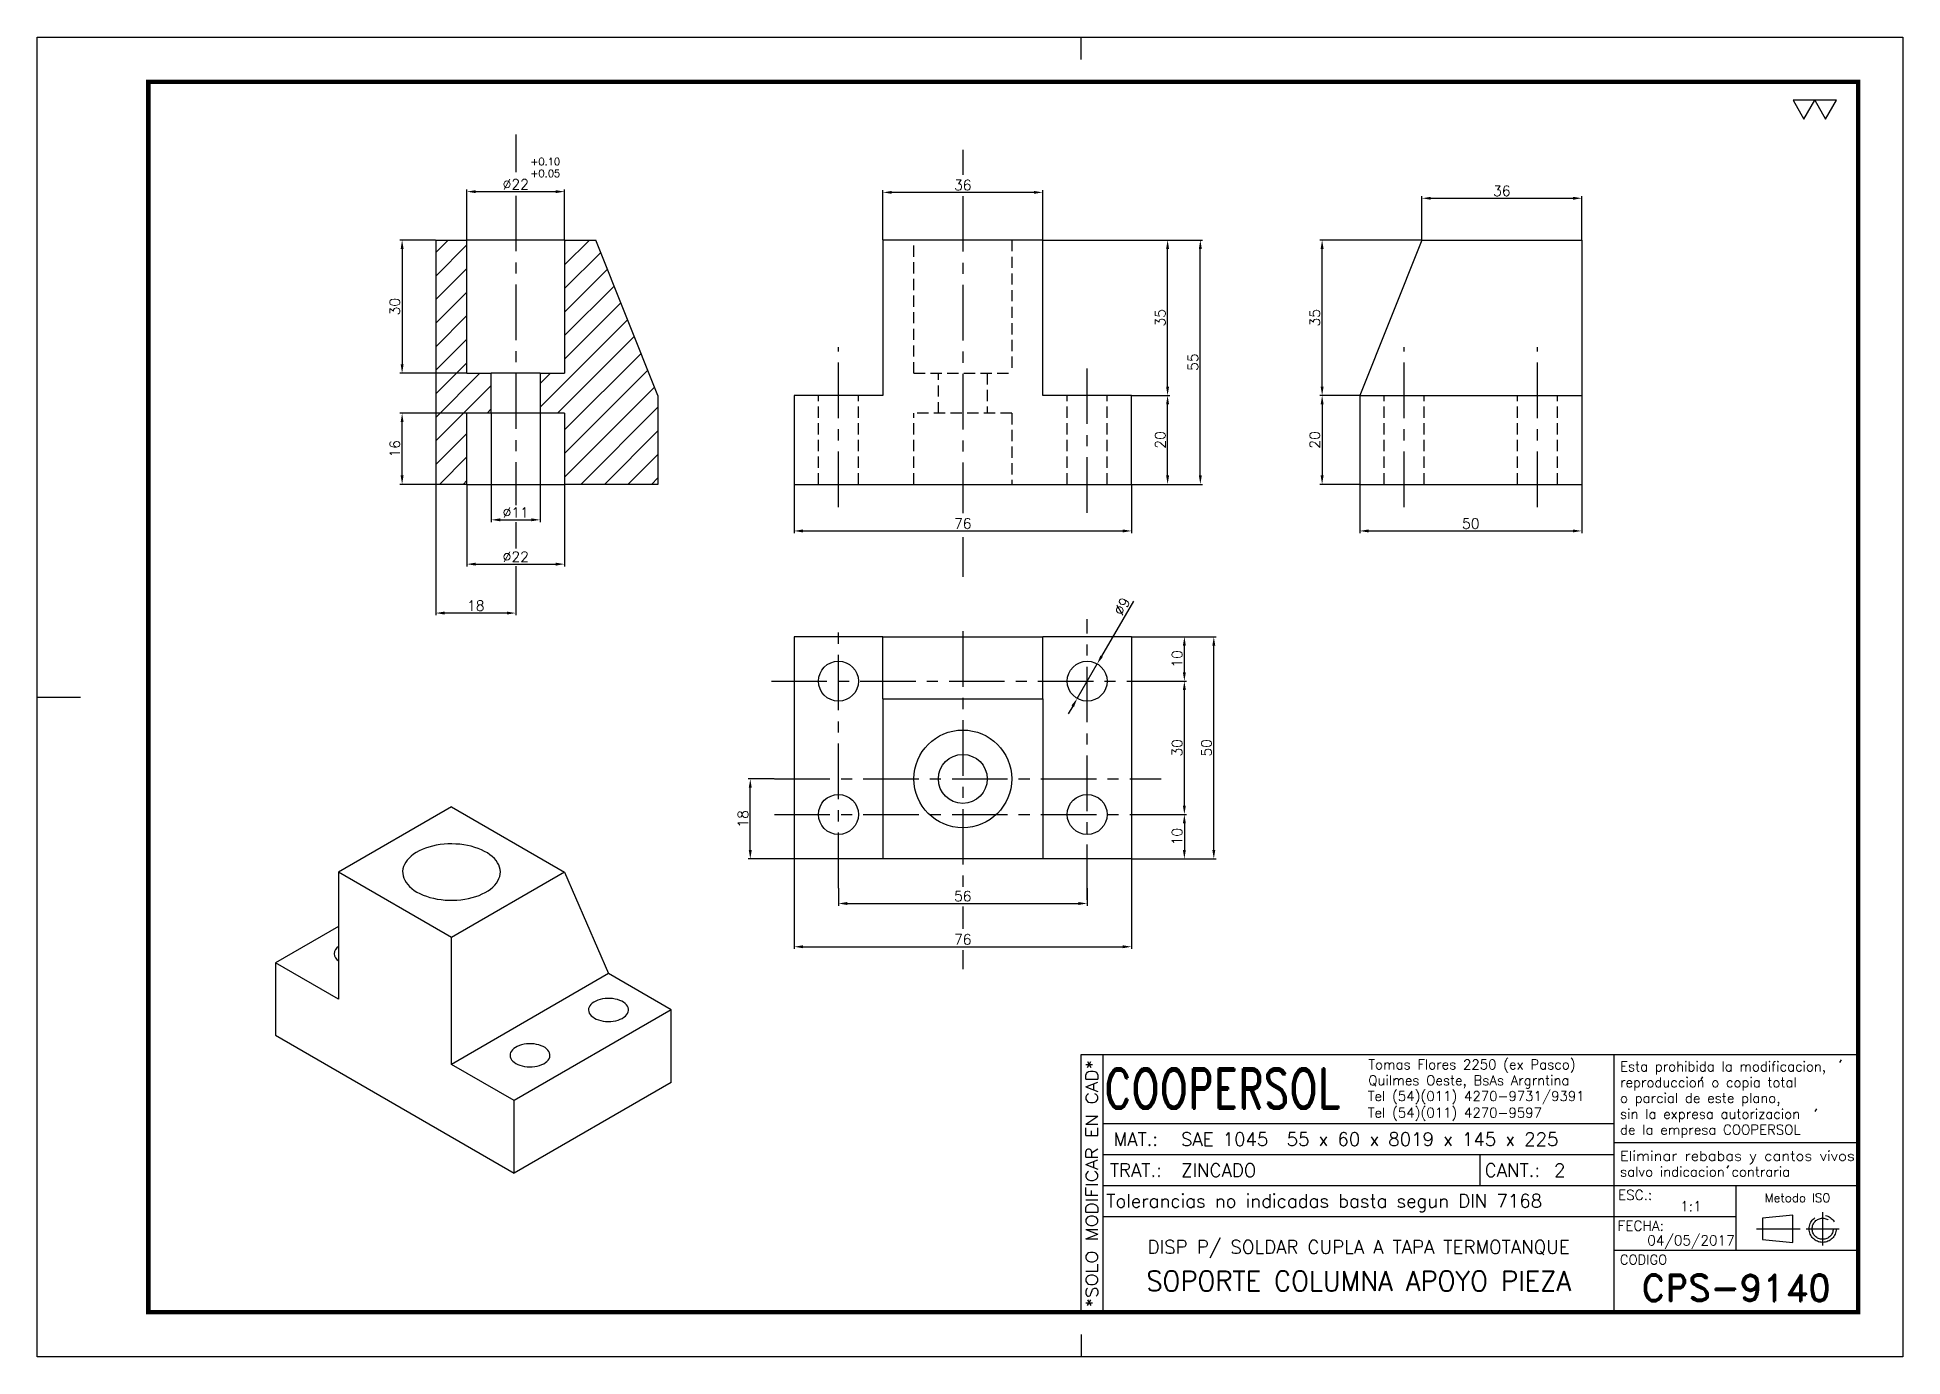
# Model space of a CAD drawing. Extents: x 0 to 3990, y 0 to 1744.
# Drawn here: x 0 to 420, y 297 to 594 of the extents above; entities that cross this region are included whole.
import ezdxf
from ezdxf.enums import TextEntityAlignment as Align

# ---------------------------------------------------------------- set-up
doc = ezdxf.new("R2010")
doc.units = 0
doc.header["$LTSCALE"] = 10
doc.header["$MEASUREMENT"] = 0
doc.linetypes.add('CENTER', pattern=[2, 1.25, -0.25, 0.25, -0.25])
doc.linetypes.add('HIDDEN', pattern=[0.375, 0.25, -0.125])
doc.layers.get('0').update_dxf_attribs({"linetype": 'CONTINUOUS'})
doc.layers.get('DEFPOINTS').update_dxf_attribs({"linetype": 'CONTINUOUS'})
for name, color, linetype in [('0-CO', 3, 'CONTINUOUS'), ('1', 1, 'CENTER'), ('CL', 1, 'CENTER'), ('CO', 3, 'CONTINUOUS'), ('FI', 1, 'CONTINUOUS'), ('OC', 1, 'HIDDEN'), ('RY', 5, 'CONTINUOUS')]:
    doc.layers.add(name, color=color, linetype=linetype)
doc.styles.add('ROMAND', font='ROMAND')
doc.styles.add('ROMANS', font='ROMANS.SHX')
doc.dimstyles.new('1', dxfattribs={"dimtxt": 2.3, "dimasz": 2, "dimexe": 0.5, "dimexo": 0.0625, "dimgap": 0.5, "dimtad": 1, "dimdec": 4, "dimdsep": 46, "dimtxsty": 'ROMANS', "dimcen": -2, "dimclrt": 7, "dimadec": 0, "dimazin": 0, "dimtfac": 0.869565, "dimtdec": 4, "dimtmove": 0, "dimatfit": 3, "dimfxl": 1, "dimtolj": 1, "dimarcsym": 0})
pattern_1 = [(45, (12955.6177, -12145.1434), (-2.6516504, 2.6516504), [])]

msp = doc.modelspace()

# ---------------------------------------------------------------- blocks, each defined once
blk = doc.blocks.new('A3G')
for p, q in [((235, 292), (235, 297)), ((0, 148.5), (9.75, 148.5)), ((235, 5), (235, 0))]:
    blk.add_line(p, q)
blk.add_lwpolyline([(0, 297), (420, 297), (420, 0), (0, 0)], close=True)
at = {"const_width": 1}
blk.add_lwpolyline([(25, 287), (410, 287), (410, 10), (25, 10)], close=True, dxfattribs=at)
blk = doc.blocks.new('COOPERSOLROT-02')
for p, q in [((0, 58), (175, 58)), ((0, 0), (0, 58)), ((5, 0), (5, 58)), ((120, 0), (120, 58)), ((175, 0), (175, 58)), ((5, 42.5), (120, 42.5)), ((120, 38.19), (175, 38.19)), ((5, 35.5), (120, 35.5)), ((89.89, 28.5), (89.89, 35.5)), ((5, 28.5), (175, 28.5)), ((147.5, 14), (147.5, 28.5)), ((147.5, 21.5), (5, 21.5)), ((120, 14), (175, 14)), ((0, 0), (175, 0))]:
    blk.add_line(p, q)
at = {"color": 1, "linetype": 'CENTER'}
blk.add_line((166.98, 22.51), (166.98, 15.06), dxfattribs=at)
for points in [[(152.09, 18.79), (161.93, 18.79)], [(163.26, 18.79), (170.71, 18.79)]]:
    blk.add_lwpolyline(points, dxfattribs=at)
at = {"layer": '1'}
for points in [[(170.85, 56.26), (171.21, 56.85)], [(139.66, 52.43), (140.02, 53.02)], [(165.28, 45.22), (165.64, 45.81)], [(145.46, 32.42), (145.82, 33.01)]]:
    blk.add_lwpolyline(points, dxfattribs=at)
blk.add_lwpolyline([(160.25, 18.79), (160.25, 21.83), (153.47, 21.16), (153.47, 16.41), (160.25, 15.74)], close=True, dxfattribs=at)
for radius in [3.05, 2.37]:
    blk.add_circle((166.98, 18.79), radius, dxfattribs=at)
at = {"style": 'ROMANS', "width": 0.996387}
blk.add_text('*SOLO MODIFICAR EN CAD*', height=2.7, rotation=90, dxfattribs=at).set_placement((3.77, 1.09), (3.77, 56.81), align=Align.FIT)
at = {"style": 'ROMAND', "width": 0.75}
blk.add_text('COOPERSOL', height=9, dxfattribs=at).set_placement((5.26, 45.85))
at = {"style": 'ROMANS'}
for s, p in [('MAT.:', (7.32, 37.47)), ('TRAT.:', (6.5, 30.47)), ('CANT.:', (90.89, 30.47)), ('Tolerancias no indicadas basta segun DIN 7168', (5.7, 23.56))]:
    blk.add_text(s, height=3, dxfattribs=at).set_placement(p)
for tag, height, style, p in [('CONJUNTO', 2.3, 'ROMANS', (62.5, 17.5)), ('SUBCONJUNTO', 3, 'ROMANS', (62.5, 11.5)), ('COD-PLA', 6, 'ROMAND', (147.5, 5.5)), ('DENOMINACION', 4.5, 'ROMANS', (62.5, 4.75))]:
    blk.add_attdef(tag, text='', height=height, dxfattribs=dict(style=style)).set_placement(p, align=Align.MIDDLE)
at = {"layer": '1', "style": 'ROMANS'}
for s, height, p in [('Tomas Flores 2250 (ex Pasco)', 2.2, (64.69, 54.68)), ('Esta prohibida la modificacion,', 2.2, (121.36, 54.23)), ('Quilmes Oeste, BsAs Argrntina', 2.2, (64.69, 51.12)), ('reproduccion o copia total', 2.2, (121.36, 50.67)), ('Tel (54)(011) 4270-9731/9391', 2.2, (64.55, 47.56)), ('Tel (54)(011) 4270-9597', 2.2, (64.55, 43.83)), ('o parcial de este plano,', 2.2, (121.36, 47.11)), ('sin la expresa autorizacion ', 2.2, (121.36, 43.55)), ('de la empresa COOPERSOL', 2.2, (121.36, 39.99)), ('salvo indicacion contraria', 2.2, (121.36, 30.54)), ('ESC.:', 2.25, (120.89, 25.29)), ('FECHA:', 2.25, (120.81, 18.36)), ('CODIGO', 2.16, (121.33, 10.78))]:
    blk.add_text(s, height=height, dxfattribs=at).set_placement(p)
at = {"layer": '1', "style": 'ROMANS', "width": 0.96139}
blk.add_text('Eliminar rebabas y cantos vivos', height=2.2, dxfattribs=at).set_placement((121.34, 34.1), (174.21, 34.1), align=Align.FIT)
at = {"layer": '1', "style": 'ROMANS'}
blk.add_text('Metodo ISO', height=1.948, dxfattribs=at).set_placement((161.34, 25.77), align=Align.MIDDLE)
for tag, p in [('MAT', (22.51, 37.47)), ('TRAT', (22.51, 30.47)), ('CANT', (106.49, 30.47))]:
    blk.add_attdef(tag, p, '', height=3, dxfattribs=at)
for tag, p in [('ESC', (137.33, 22.73)), ('FECHA', (137.33, 15.06))]:
    blk.add_attdef(tag, text='', height=2.25, dxfattribs=at).set_placement(p, align=Align.CENTER)
blk = doc.blocks.new('*D54')
at = {"layer": 'CO', "color": 0, "lineweight": -2}
for p, q in [((253.39, 449.06), (258.77, 449.06)), ((258.27, 421.06), (258.27, 447.06)), ((253.1, 419.06), (258.77, 419.06))]:
    blk.add_line(p, q, dxfattribs=at)
at = {"layer": 'CO', "color": 0}
for points in [[(257.93, 447.06), (258.6, 447.06), (258.27, 449.06)], [(257.93, 421.06), (258.6, 421.06), (258.27, 419.06)]]:
    blk.add_solid(points, dxfattribs=at)
at = {"layer": 'DEFPOINTS', "color": 0}
for p in [(253.33, 449.06), (258.27, 449.06), (253.04, 419.06)]:
    blk.add_point(p, dxfattribs=at)
at = {"layer": 'CO', "color": 7, "insert": (256.62, 434.06), "char_height": 2.3, "attachment_point": 5, "rotation": 90, "style": 'ROMANS'}
blk.add_mtext('\\A1;30', dxfattribs=at)
blk = doc.blocks.new('*D55')
at = {"layer": 'CO', "color": 0, "lineweight": -2}
for p, q in [((246.45, 459.06), (258.77, 459.06)), ((258.27, 451.06), (258.27, 457.06)), ((253.39, 449.06), (258.77, 449.06))]:
    blk.add_line(p, q, dxfattribs=at)
at = {"layer": 'CO', "color": 0}
for points in [[(257.93, 457.06), (258.6, 457.06), (258.27, 459.06)], [(257.93, 451.06), (258.6, 451.06), (258.27, 449.06)]]:
    blk.add_solid(points, dxfattribs=at)
at = {"layer": 'DEFPOINTS', "color": 0}
for p in [(246.38, 459.06), (258.27, 459.06), (253.33, 449.06)]:
    blk.add_point(p, dxfattribs=at)
at = {"layer": 'CO', "color": 7, "insert": (256.62, 454.06), "char_height": 2.3, "attachment_point": 5, "rotation": 90, "style": 'ROMANS'}
blk.add_mtext('\\A1;10', dxfattribs=at)
blk = doc.blocks.new('*D56')
at = {"layer": 'CO', "color": 0, "lineweight": -2}
for p, q in [((253.1, 419.06), (258.77, 419.06)), ((258.27, 417.06), (258.27, 411.06)), ((246.45, 409.06), (258.77, 409.06))]:
    blk.add_line(p, q, dxfattribs=at)
at = {"layer": 'CO', "color": 0}
for points in [[(257.93, 417.06), (258.6, 417.06), (258.27, 419.06)], [(257.93, 411.06), (258.6, 411.06), (258.27, 409.06)]]:
    blk.add_solid(points, dxfattribs=at)
at = {"layer": 'DEFPOINTS', "color": 0}
for p in [(253.04, 419.06), (246.38, 409.06), (258.27, 409.06)]:
    blk.add_point(p, dxfattribs=at)
at = {"layer": 'CO', "color": 7, "insert": (256.62, 414.06), "char_height": 2.3, "attachment_point": 5, "rotation": 90, "style": 'ROMANS'}
blk.add_mtext('\\A1;10', dxfattribs=at)
blk = doc.blocks.new('*D57')
at = {"layer": 'CO', "color": 0, "lineweight": -2}
for p, q in [((246.45, 459.06), (265.39, 459.06)), ((264.89, 411.06), (264.89, 457.06)), ((246.45, 409.06), (265.39, 409.06))]:
    blk.add_line(p, q, dxfattribs=at)
at = {"layer": 'CO', "color": 0}
for points in [[(264.56, 457.06), (265.22, 457.06), (264.89, 459.06)], [(264.56, 411.06), (265.22, 411.06), (264.89, 409.06)]]:
    blk.add_solid(points, dxfattribs=at)
at = {"layer": 'DEFPOINTS', "color": 0}
for p in [(246.38, 459.06), (264.89, 459.06), (246.38, 409.06)]:
    blk.add_point(p, dxfattribs=at)
at = {"layer": 'CO', "color": 7, "insert": (263.24, 434.06), "char_height": 2.3, "attachment_point": 5, "rotation": 90, "style": 'ROMANS'}
blk.add_mtext('\\A1;50', dxfattribs=at)
blk = doc.blocks.new('*D58')
at = {"layer": 'CO', "color": 0, "lineweight": -2}
for p, q in [((180.38, 402.44), (180.38, 398.52)), ((182.38, 399.02), (234.38, 399.02)), ((236.38, 402.44), (236.38, 398.52))]:
    blk.add_line(p, q, dxfattribs=at)
at = {"layer": 'CO', "color": 0}
for points in [[(182.38, 399.35), (182.38, 398.68), (180.38, 399.02)], [(234.38, 399.35), (234.38, 398.68), (236.38, 399.02)]]:
    blk.add_solid(points, dxfattribs=at)
at = {"layer": 'DEFPOINTS', "color": 0}
for p in [(180.38, 402.5), (236.38, 402.5), (236.38, 399.02)]:
    blk.add_point(p, dxfattribs=at)
at = {"layer": 'CO', "color": 7, "insert": (208.38, 400.67), "char_height": 2.3, "attachment_point": 5, "style": 'ROMANS'}
blk.add_mtext('\\A1;56', dxfattribs=at)
blk = doc.blocks.new('*D59')
at = {"layer": 'CO', "color": 0, "lineweight": -2}
for p, q in [((170.38, 409), (170.38, 388.78)), ((246.38, 409), (246.38, 388.78)), ((172.38, 389.28), (244.38, 389.28))]:
    blk.add_line(p, q, dxfattribs=at)
at = {"layer": 'CO', "color": 0}
for points in [[(172.38, 389.61), (172.38, 388.95), (170.38, 389.28)], [(244.38, 389.61), (244.38, 388.95), (246.38, 389.28)]]:
    blk.add_solid(points, dxfattribs=at)
at = {"layer": 'DEFPOINTS', "color": 0}
for p in [(170.38, 409.06), (246.38, 409.06), (246.38, 389.28)]:
    blk.add_point(p, dxfattribs=at)
at = {"layer": 'CO', "color": 7, "insert": (208.38, 390.93), "char_height": 2.3, "attachment_point": 5, "style": 'ROMANS'}
blk.add_mtext('\\A1;76', dxfattribs=at)
blk = doc.blocks.new('*D60')
at = {"layer": 'CO', "color": 0, "lineweight": -2}
for p, q in [((165.89, 427.06), (160.03, 427.06)), ((160.53, 411.06), (160.53, 425.06)), ((170.32, 409.06), (160.03, 409.06))]:
    blk.add_line(p, q, dxfattribs=at)
at = {"layer": 'CO', "color": 0}
for points in [[(160.19, 425.06), (160.86, 425.06), (160.53, 427.06)], [(160.19, 411.06), (160.86, 411.06), (160.53, 409.06)]]:
    blk.add_solid(points, dxfattribs=at)
at = {"layer": 'DEFPOINTS', "color": 0}
for p in [(160.53, 427.06), (165.96, 427.06), (170.38, 409.06)]:
    blk.add_point(p, dxfattribs=at)
at = {"layer": 'CO', "color": 7, "insert": (158.88, 418.06), "char_height": 2.3, "attachment_point": 5, "rotation": 90, "style": 'ROMANS'}
blk.add_mtext('\\A1;18', dxfattribs=at)
blk = doc.blocks.new('*D61')
at = {"layer": 'CO', "color": 0, "lineweight": -2}
for p, q in [((246.78, 467.05), (239.64, 454.69)), ((234.13, 445.16), (238.63, 452.95)), ((233.13, 443.43), (232.13, 441.7))]:
    blk.add_line(p, q, dxfattribs=at)
at = {"layer": 'CO', "color": 0}
for points in [[(239.35, 454.85), (239.92, 454.52), (238.63, 452.95)], [(232.84, 443.6), (233.42, 443.26), (234.13, 445.16)]]:
    blk.add_solid(points, dxfattribs=at)
at = {"layer": 'DEFPOINTS', "color": 0}
for p in [(238.63, 452.95), (234.13, 445.16)]:
    blk.add_point(p, dxfattribs=at)
at = {"layer": 'CO', "color": 7, "insert": (244.22, 465.92), "char_height": 2.3, "attachment_point": 5, "rotation": 59.9842, "style": 'ROMANS'}
blk.add_mtext('\\A1;∅9', dxfattribs=at)
blk = doc.blocks.new('*D62')
at = {"layer": 'CO', "color": 0, "lineweight": -2}
for p, q in [((246.45, 513.37), (254.99, 513.37)), ((254.49, 495.37), (254.49, 511.37)), ((246.45, 493.37), (254.99, 493.37))]:
    blk.add_line(p, q, dxfattribs=at)
at = {"layer": 'CO', "color": 0}
for points in [[(254.16, 511.37), (254.82, 511.37), (254.49, 513.37)], [(254.16, 495.37), (254.82, 495.37), (254.49, 493.37)]]:
    blk.add_solid(points, dxfattribs=at)
at = {"layer": 'DEFPOINTS', "color": 0}
for p in [(246.38, 513.37), (254.49, 513.37), (246.38, 493.37)]:
    blk.add_point(p, dxfattribs=at)
at = {"layer": 'CO', "color": 7, "insert": (252.84, 503.37), "char_height": 2.3, "attachment_point": 5, "rotation": 90, "style": 'ROMANS'}
blk.add_mtext('\\A1;20', dxfattribs=at)
blk = doc.blocks.new('*D63')
at = {"layer": 'CO', "color": 0, "lineweight": -2}
for p, q in [((226.45, 548.37), (254.99, 548.37)), ((254.49, 515.37), (254.49, 546.37)), ((246.45, 513.37), (254.99, 513.37))]:
    blk.add_line(p, q, dxfattribs=at)
at = {"layer": 'CO', "color": 0}
for points in [[(254.16, 546.37), (254.82, 546.37), (254.49, 548.37)], [(254.16, 515.37), (254.82, 515.37), (254.49, 513.37)]]:
    blk.add_solid(points, dxfattribs=at)
at = {"layer": 'DEFPOINTS', "color": 0}
for p in [(226.38, 548.37), (254.49, 548.37), (246.38, 513.37)]:
    blk.add_point(p, dxfattribs=at)
at = {"layer": 'CO', "color": 7, "insert": (252.84, 530.87), "char_height": 2.3, "attachment_point": 5, "rotation": 90, "style": 'ROMANS'}
blk.add_mtext('\\A1;35', dxfattribs=at)
blk = doc.blocks.new('*D64')
at = {"layer": 'CO', "color": 0, "lineweight": -2}
for p, q in [((226.45, 548.37), (262.36, 548.37)), ((261.86, 495.37), (261.86, 546.37)), ((246.45, 493.37), (262.36, 493.37))]:
    blk.add_line(p, q, dxfattribs=at)
at = {"layer": 'CO', "color": 0}
for points in [[(261.53, 546.37), (262.19, 546.37), (261.86, 548.37)], [(261.53, 495.37), (262.19, 495.37), (261.86, 493.37)]]:
    blk.add_solid(points, dxfattribs=at)
at = {"layer": 'DEFPOINTS', "color": 0}
for p in [(226.38, 548.37), (261.86, 548.37), (246.38, 493.37)]:
    blk.add_point(p, dxfattribs=at)
at = {"layer": 'CO', "color": 7, "insert": (260.21, 520.87), "char_height": 2.3, "attachment_point": 5, "rotation": 90, "style": 'ROMANS'}
blk.add_mtext('\\A1;55', dxfattribs=at)
blk = doc.blocks.new('*D65')
at = {"layer": 'CO', "color": 0, "lineweight": -2}
for p, q in [((190.38, 548.43), (190.38, 559.59)), ((224.38, 559.09), (192.38, 559.09)), ((226.38, 548.43), (226.38, 559.59))]:
    blk.add_line(p, q, dxfattribs=at)
at = {"layer": 'CO', "color": 0}
for points in [[(192.38, 559.42), (192.38, 558.76), (190.38, 559.09)], [(224.38, 559.42), (224.38, 558.76), (226.38, 559.09)]]:
    blk.add_solid(points, dxfattribs=at)
at = {"layer": 'DEFPOINTS', "color": 0}
for p in [(190.38, 559.09), (190.38, 548.37), (226.38, 548.37)]:
    blk.add_point(p, dxfattribs=at)
at = {"layer": 'CO', "color": 7, "insert": (208.38, 560.74), "char_height": 2.3, "attachment_point": 5, "style": 'ROMANS'}
blk.add_mtext('\\A1;36', dxfattribs=at)
blk = doc.blocks.new('*D66')
at = {"layer": 'CO', "color": 0, "lineweight": -2}
for p, q in [((170.38, 493.3), (170.38, 482.38)), ((246.38, 493.3), (246.38, 482.38)), ((172.38, 482.88), (244.38, 482.88))]:
    blk.add_line(p, q, dxfattribs=at)
at = {"layer": 'CO', "color": 0}
for points in [[(172.38, 483.21), (172.38, 482.55), (170.38, 482.88)], [(244.38, 483.21), (244.38, 482.55), (246.38, 482.88)]]:
    blk.add_solid(points, dxfattribs=at)
at = {"layer": 'DEFPOINTS', "color": 0}
for p in [(170.38, 493.37), (246.38, 493.37), (246.38, 482.88)]:
    blk.add_point(p, dxfattribs=at)
at = {"layer": 'CO', "color": 7, "insert": (208.38, 484.53), "char_height": 2.3, "attachment_point": 5, "style": 'ROMANS'}
blk.add_mtext('\\A1;76', dxfattribs=at)
blk = doc.blocks.new('*D67')
at = {"layer": 'CO', "color": 0, "lineweight": -2}
for p, q in [((89.66, 548.37), (81.64, 548.37)), ((82.14, 546.37), (82.14, 520.37)), ((96.66, 518.37), (81.64, 518.37))]:
    blk.add_line(p, q, dxfattribs=at)
at = {"layer": 'CO', "color": 0}
for points in [[(81.81, 546.37), (82.47, 546.37), (82.14, 548.37)], [(81.81, 520.37), (82.47, 520.37), (82.14, 518.37)]]:
    blk.add_solid(points, dxfattribs=at)
at = {"layer": 'DEFPOINTS', "color": 0}
for p in [(89.72, 548.37), (82.14, 518.37), (96.72, 518.37)]:
    blk.add_point(p, dxfattribs=at)
at = {"layer": 'CO', "color": 7, "insert": (80.49, 533.37), "char_height": 2.3, "attachment_point": 5, "rotation": 90, "style": 'ROMANS'}
blk.add_mtext('\\A1;30', dxfattribs=at)
blk = doc.blocks.new('*D68')
at = {"layer": 'CO', "color": 0, "lineweight": -2}
for p, q in [((96.66, 509.37), (81.64, 509.37)), ((82.14, 495.37), (82.14, 507.37)), ((89.66, 493.37), (81.64, 493.37))]:
    blk.add_line(p, q, dxfattribs=at)
at = {"layer": 'CO', "color": 0}
for points in [[(81.81, 507.37), (82.47, 507.37), (82.14, 509.37)], [(81.81, 495.37), (82.47, 495.37), (82.14, 493.37)]]:
    blk.add_solid(points, dxfattribs=at)
at = {"layer": 'DEFPOINTS', "color": 0}
for p in [(82.14, 509.37), (96.72, 509.37), (89.72, 493.37)]:
    blk.add_point(p, dxfattribs=at)
at = {"layer": 'CO', "color": 7, "insert": (80.49, 501.37), "char_height": 2.3, "attachment_point": 5, "rotation": 90, "style": 'ROMANS'}
blk.add_mtext('\\A1;16', dxfattribs=at)
blk = doc.blocks.new('*D69')
at = {"layer": 'CO', "color": 0, "lineweight": -2}
for p, q in [((96.72, 548.43), (96.72, 559.76)), ((98.72, 559.26), (116.72, 559.26)), ((118.72, 548.43), (118.72, 559.76))]:
    blk.add_line(p, q, dxfattribs=at)
at = {"layer": 'CO', "color": 0}
for points in [[(98.72, 559.59), (98.72, 558.93), (96.72, 559.26)], [(116.72, 559.59), (116.72, 558.93), (118.72, 559.26)]]:
    blk.add_solid(points, dxfattribs=at)
at = {"layer": 'DEFPOINTS', "color": 0}
for p in [(118.72, 559.26), (96.72, 548.37), (118.72, 548.37)]:
    blk.add_point(p, dxfattribs=at)
at = {"layer": 'CO', "color": 7, "insert": (107.72, 560.91), "char_height": 2.3, "attachment_point": 5, "style": 'ROMANS'}
blk.add_mtext('\\A1;%%C22', dxfattribs=at)
blk = doc.blocks.new('*D70')
at = {"layer": 'CO', "color": 0, "lineweight": -2}
for p, q in [((102.22, 509.3), (102.22, 484.88)), ((113.22, 509.3), (113.22, 484.88)), ((104.22, 485.38), (111.22, 485.38))]:
    blk.add_line(p, q, dxfattribs=at)
at = {"layer": 'CO', "color": 0}
for points in [[(104.22, 485.72), (104.22, 485.05), (102.22, 485.38)], [(111.22, 485.72), (111.22, 485.05), (113.22, 485.38)]]:
    blk.add_solid(points, dxfattribs=at)
at = {"layer": 'DEFPOINTS', "color": 0}
for p in [(102.22, 509.37), (113.22, 509.37), (113.22, 485.38)]:
    blk.add_point(p, dxfattribs=at)
at = {"layer": 'CO', "color": 7, "insert": (107.72, 487.03), "char_height": 2.3, "attachment_point": 5, "style": 'ROMANS'}
blk.add_mtext('\\A1;%%C11', dxfattribs=at)
blk = doc.blocks.new('*D71')
at = {"layer": 'CO', "color": 0, "lineweight": -2}
for p, q in [((96.72, 493.3), (96.72, 474.91)), ((118.72, 493.3), (118.72, 474.91)), ((98.72, 475.41), (116.72, 475.41))]:
    blk.add_line(p, q, dxfattribs=at)
at = {"layer": 'CO', "color": 0}
for points in [[(98.72, 475.74), (98.72, 475.07), (96.72, 475.41)], [(116.72, 475.74), (116.72, 475.07), (118.72, 475.41)]]:
    blk.add_solid(points, dxfattribs=at)
at = {"layer": 'DEFPOINTS', "color": 0}
for p in [(96.72, 493.37), (118.72, 493.37), (118.72, 475.41)]:
    blk.add_point(p, dxfattribs=at)
at = {"layer": 'CO', "color": 7, "insert": (107.72, 477.06), "char_height": 2.3, "attachment_point": 5, "style": 'ROMANS'}
blk.add_mtext('\\A1;%%C22', dxfattribs=at)
blk = doc.blocks.new('*D72')
at = {"layer": 'CO', "color": 0, "lineweight": -2}
for p, q in [((89.72, 493.3), (89.72, 463.9)), ((107.72, 468.74), (107.72, 463.9)), ((105.72, 464.4), (91.72, 464.4))]:
    blk.add_line(p, q, dxfattribs=at)
at = {"layer": 'CO', "color": 0}
for points in [[(91.72, 464.73), (91.72, 464.06), (89.72, 464.4)], [(105.72, 464.73), (105.72, 464.06), (107.72, 464.4)]]:
    blk.add_solid(points, dxfattribs=at)
at = {"layer": 'DEFPOINTS', "color": 0}
for p in [(89.72, 493.37), (107.72, 468.8), (89.72, 464.4)]:
    blk.add_point(p, dxfattribs=at)
at = {"layer": 'CO', "color": 7, "insert": (98.72, 466.05), "char_height": 2.3, "attachment_point": 5, "style": 'ROMANS'}
blk.add_mtext('\\A1;18', dxfattribs=at)
blk = doc.blocks.new('TOL')
at = {"layer": '0-CO', "style": 'ROMANS'}
for tag, p in [('TOLSUP', (2.34, 3.94)), ('TOLINF', (2.34, 1.29))]:
    blk.add_attdef(tag, p, '', height=1.64, dxfattribs=at)
blk = doc.blocks.new('*D73')
at = {"layer": 'CO', "color": 0, "lineweight": -2}
for p, q in [((297.75, 493.3), (297.75, 482.38)), ((347.75, 493.3), (347.75, 482.38)), ((299.75, 482.88), (345.75, 482.88))]:
    blk.add_line(p, q, dxfattribs=at)
at = {"layer": 'CO', "color": 0}
for points in [[(299.75, 483.21), (299.75, 482.55), (297.75, 482.88)], [(345.75, 483.21), (345.75, 482.55), (347.75, 482.88)]]:
    blk.add_solid(points, dxfattribs=at)
at = {"layer": 'DEFPOINTS', "color": 0}
for p in [(297.75, 493.37), (347.75, 493.37), (347.75, 482.88)]:
    blk.add_point(p, dxfattribs=at)
at = {"layer": 'CO', "color": 7, "insert": (322.75, 484.53), "char_height": 2.3, "attachment_point": 5, "style": 'ROMANS'}
blk.add_mtext('\\A1;50', dxfattribs=at)
blk = doc.blocks.new('*D74')
at = {"layer": 'CO', "color": 0, "lineweight": -2}
for p, q in [((311.75, 548.43), (311.75, 558.27)), ((313.75, 557.77), (345.75, 557.77)), ((347.75, 548.43), (347.75, 558.27))]:
    blk.add_line(p, q, dxfattribs=at)
at = {"layer": 'CO', "color": 0}
for points in [[(313.75, 558.1), (313.75, 557.43), (311.75, 557.77)], [(345.75, 558.1), (345.75, 557.43), (347.75, 557.77)]]:
    blk.add_solid(points, dxfattribs=at)
at = {"layer": 'DEFPOINTS', "color": 0}
for p in [(347.75, 557.77), (311.75, 548.37), (347.75, 548.37)]:
    blk.add_point(p, dxfattribs=at)
at = {"layer": 'CO', "color": 7, "insert": (329.75, 559.42), "char_height": 2.3, "attachment_point": 5, "style": 'ROMANS'}
blk.add_mtext('\\A1;36', dxfattribs=at)
blk = doc.blocks.new('*D75')
at = {"layer": 'CO', "color": 0, "lineweight": -2}
for p, q in [((297.69, 513.37), (288.78, 513.37)), ((289.28, 511.37), (289.28, 495.37)), ((297.69, 493.37), (288.78, 493.37))]:
    blk.add_line(p, q, dxfattribs=at)
at = {"layer": 'CO', "color": 0}
for points in [[(288.95, 511.37), (289.62, 511.37), (289.28, 513.37)], [(288.95, 495.37), (289.62, 495.37), (289.28, 493.37)]]:
    blk.add_solid(points, dxfattribs=at)
at = {"layer": 'DEFPOINTS', "color": 0}
for p in [(297.75, 513.37), (289.28, 493.37), (297.75, 493.37)]:
    blk.add_point(p, dxfattribs=at)
at = {"layer": 'CO', "color": 7, "insert": (287.63, 503.37), "char_height": 2.3, "attachment_point": 5, "rotation": 90, "style": 'ROMANS'}
blk.add_mtext('\\A1;20', dxfattribs=at)
blk = doc.blocks.new('*D76')
at = {"layer": 'CO', "color": 0, "lineweight": -2}
for p, q in [((311.69, 548.37), (288.78, 548.37)), ((289.28, 515.37), (289.28, 546.37)), ((297.69, 513.37), (288.78, 513.37))]:
    blk.add_line(p, q, dxfattribs=at)
at = {"layer": 'CO', "color": 0}
for points in [[(288.95, 546.37), (289.62, 546.37), (289.28, 548.37)], [(288.95, 515.37), (289.62, 515.37), (289.28, 513.37)]]:
    blk.add_solid(points, dxfattribs=at)
at = {"layer": 'DEFPOINTS', "color": 0}
for p in [(289.28, 548.37), (311.75, 548.37), (297.75, 513.37)]:
    blk.add_point(p, dxfattribs=at)
at = {"layer": 'CO', "color": 7, "insert": (287.63, 530.87), "char_height": 2.3, "attachment_point": 5, "rotation": 90, "style": 'ROMANS'}
blk.add_mtext('\\A1;35', dxfattribs=at)

# ---------------------------------------------------------------- dimensions: what is measured, and where the dimension line sits
at = {"layer": 'CO'}
for base, p1, p2, picture, middle in [((118.72343, 559.25908), (96.72343, 548.36647), (118.72343, 548.36647), '*D69', (107.72343, 560.90908)), ((113.22343, 485.3833), (102.22343, 509.36647), (113.22343, 509.36647), '*D70', (107.72343, 487.0333)), ((118.72343, 475.40541), (96.72343, 493.36647), (118.72343, 493.36647), '*D71', (107.72343, 477.05541))]:
    dim = msp.add_linear_dim(base=base, p1=p1, p2=p2, text='%%C<>', dimstyle='1', dxfattribs=at)
    dim.commit()
    dim.dimension.update_dxf_attribs({"geometry": picture, "text_midpoint": middle})
for base, p1, p2, picture, middle in [((190.3835, 559.08933), (226.3835, 548.36647), (190.3835, 548.36647), '*D65', (208.3835, 560.73933)), ((347.75494, 557.76521), (311.75494, 548.36647), (347.75494, 548.36647), '*D74', (329.75494, 559.41521)), ((89.72343, 464.39573), (107.72343, 468.80032), (89.72343, 493.36647), '*D72', (98.72343, 466.04573)), ((246.3835, 482.88078), (170.3835, 493.36647), (246.3835, 493.36647), '*D66', (208.3835, 484.53078)), ((347.75494, 482.88078), (297.75494, 493.36647), (347.75494, 493.36647), '*D73', (322.75494, 484.53078)), ((246.3835, 389.27989), (170.3835, 409.05835), (246.3835, 409.05835), '*D59', (208.3835, 390.92989)), ((236.3835, 399.01615), (180.3835, 402.49997), (236.3835, 402.49997), '*D58', (208.3835, 400.66615))]:
    dim = msp.add_linear_dim(base=base, p1=p1, p2=p2, dimstyle='1', dxfattribs=at)
    dim.commit()
    dim.dimension.update_dxf_attribs({"geometry": picture, "text_midpoint": middle})
for base, p1, p2, picture, middle in [((82.14024, 518.36647), (89.72343, 548.36647), (96.72343, 518.36647), '*D67', (80.49024, 533.36647)), ((254.49019, 548.36647), (246.3835, 513.36647), (226.3835, 548.36647), '*D63', (252.84019, 530.86647)), ((261.86153, 548.36647), (246.3835, 493.36647), (226.3835, 548.36647), '*D64', (260.21153, 520.86647)), ((289.28375, 548.36647), (297.75494, 513.36647), (311.75494, 548.36647), '*D76', (287.63375, 530.86647)), ((254.49019, 513.36647), (246.3835, 493.36647), (246.3835, 513.36647), '*D62', (252.84019, 503.36647)), ((289.28375, 493.36647), (297.75494, 513.36647), (297.75494, 493.36647), '*D75', (287.63375, 503.36647)), ((82.14024, 509.36647), (89.72343, 493.36647), (96.72343, 509.36647), '*D68', (80.49024, 501.36647)), ((258.26778, 459.05835), (253.32541, 449.05835), (246.3835, 459.05835), '*D55', (256.61778, 454.05835)), ((264.89035, 459.05835), (246.3835, 409.05835), (246.3835, 459.05835), '*D57', (263.24035, 434.05835)), ((258.26778, 449.05835), (253.03942, 419.05835), (253.32541, 449.05835), '*D54', (256.61778, 434.05835)), ((160.52576, 427.05835), (170.3835, 409.05835), (165.95729, 427.05835), '*D60', (158.87576, 418.05835)), ((258.26778, 409.05835), (253.03942, 419.05835), (246.3835, 409.05835), '*D56', (256.61778, 414.05835))]:
    dim = msp.add_linear_dim(base=base, p1=p1, p2=p2, angle=90, dimstyle='1', dxfattribs=at)
    dim.commit()
    dim.dimension.update_dxf_attribs({"geometry": picture, "text_midpoint": middle})
dim = msp.add_diameter_dim_2p(p1=(234.13242, 445.16186), p2=(238.63457, 452.95484), dimstyle='1', dxfattribs=at)
dim.commit()
dim.dimension.update_dxf_attribs({"geometry": '*D61', "text_midpoint": (245.65018, 465.0985), "dimtype": 163})

# ---------------------------------------------------------------- hatches: boundary and pattern name
at = {"layer": 'RY'}
h = msp.add_hatch(dxfattribs=at)
h.set_pattern_fill('ANSI31', color=256, scale=30, style=0)
h.set_pattern_definition(pattern_1)
h.paths.add_polyline_path([(96.72343, 548.36647), (89.72343, 548.36647), (89.72343, 493.36647), (96.72343, 493.36647), (96.72343, 509.36647), (102.22343, 509.36647), (102.22343, 518.36647), (96.72343, 518.36647)], flags=0)
h = msp.add_hatch(dxfattribs=at)
h.set_pattern_fill('ANSI31', color=256, scale=30, style=0)
h.set_pattern_definition(pattern_1)
h.paths.add_polyline_path([(118.72343, 518.36647), (113.22343, 518.36647), (113.22343, 509.36647), (118.72343, 509.36647), (118.72343, 493.36647), (139.72343, 493.36647), (139.72343, 513.36647), (125.72343, 548.36647), (118.72343, 548.36647)], flags=0)

# ---------------------------------------------------------------- linework, layer by layer
for p, q in [((89.72343, 548.36647), (89.72343, 493.36647)), ((89.72343, 548.36647), (96.72343, 548.36647)), ((96.72343, 518.36647), (96.72343, 548.36647)), ((118.72343, 548.36647), (96.72343, 548.36647)), ((118.72343, 548.36647), (118.72343, 518.36647)), ((118.72343, 548.36647), (125.72343, 548.36647)), ((139.72343, 513.36647), (125.72343, 548.36647)), ((226.3835, 548.36647), (190.3835, 548.36647)), ((190.3835, 548.36647), (190.3835, 513.36647)), ((226.3835, 513.36647), (226.3835, 548.36647)), ((311.75494, 548.36647), (297.75494, 513.36647)), ((311.75494, 548.36647), (347.75494, 548.36647)), ((347.75494, 548.36647), (347.75494, 513.36647)), ((96.72343, 518.36647), (102.22343, 518.36647)), ((102.22343, 509.36647), (102.22343, 518.36647)), ((113.22343, 518.36647), (102.22343, 518.36647)), ((113.22343, 518.36647), (113.22343, 509.36647)), ((113.22343, 518.36647), (118.72343, 518.36647)), ((139.72343, 513.36647), (139.72343, 493.36647)), ((190.3835, 513.36647), (170.3835, 513.36647)), ((170.3835, 513.36647), (170.3835, 493.36647)), ((246.3835, 513.36647), (226.3835, 513.36647)), ((246.3835, 493.36647), (246.3835, 513.36647)), ((297.75494, 513.36647), (297.75494, 493.36647)), ((297.75494, 513.36647), (347.75494, 513.36647)), ((347.75494, 513.36647), (347.75494, 493.36647)), ((96.72343, 493.36647), (96.72343, 509.36647)), ((102.22343, 509.36647), (96.72343, 509.36647)), ((113.22343, 509.36647), (102.22343, 509.36647)), ((118.72343, 509.36647), (113.22343, 509.36647)), ((118.72343, 509.36647), (118.72343, 493.36647)), ((96.72343, 493.36647), (89.72343, 493.36647)), ((96.72343, 493.36647), (118.72343, 493.36647)), ((139.72343, 493.36647), (118.72343, 493.36647)), ((170.3835, 493.36647), (246.3835, 493.36647)), ((297.75494, 493.36647), (347.75494, 493.36647)), ((190.3835, 459.05835), (170.3835, 459.05835)), ((170.3835, 459.05835), (170.3835, 409.05835)), ((190.3835, 445.05835), (190.3835, 459.05835)), ((190.3835, 459.05835), (226.3835, 459.05835)), ((226.3835, 445.05835), (226.3835, 459.05835)), ((246.3835, 459.05835), (226.3835, 459.05835)), ((246.3835, 459.05835), (246.3835, 409.05835)), ((190.3835, 445.05835), (226.3835, 445.05835)), ((190.3835, 445.05835), (190.3835, 409.05835)), ((226.3835, 445.05835), (226.3835, 409.05835)), ((190.3835, 409.05835), (170.3835, 409.05835)), ((226.3835, 409.05835), (190.3835, 409.05835)), ((246.3835, 409.05835), (226.3835, 409.05835))]:
    msp.add_line(p, q)
for centre, radius in [((180.3835, 449.05835), 4.5), ((236.3835, 449.05835), 4.5), ((208.3835, 427.05835), 11), ((208.3835, 427.05835), 5.5), ((180.3835, 419.05835), 4.5), ((236.3835, 419.05835), 4.5)]:
    msp.add_circle(centre, radius)
at = {"layer": 'CL'}
for p, q in [((107.72343, 572.08981), (107.72343, 563.63291)), ((208.3835, 568.68055), (208.3835, 563.07879)), ((107.72343, 558.34146), (107.72343, 488.6472)), ((208.3835, 558.25146), (208.3835, 486.91303)), ((180.3835, 488.26826), (180.3835, 524.28741)), ((236.3835, 486.96017), (236.3835, 521.35658)), ((307.75494, 488.26826), (307.75494, 524.28741)), ((337.75494, 488.26826), (337.75494, 524.28741)), ((107.72343, 484.82682), (107.72343, 478.92259)), ((208.3835, 481.45629), (208.3835, 472.57237)), ((107.72343, 474.92855), (107.72343, 468.80032)), ((236.3835, 399.80504), (236.3835, 463.04871)), ((180.3835, 402.49997), (180.3835, 461.74062)), ((208.3835, 460.28274), (208.3835, 402.42177)), ((165.2863, 449.05835), (253.32541, 449.05835)), ((165.95729, 427.05835), (253.03942, 427.05835)), ((165.95729, 419.05835), (253.03942, 419.05835)), ((208.3835, 398.33661), (208.3835, 393.31975)), ((208.3835, 388.5179), (208.3835, 384.23861))]:
    msp.add_line(p, q, dxfattribs=at)
at = {"layer": 'CO'}
for points in [[(397.74912, 575.60654), (400.19327, 579.83994), (395.30497, 579.83994)], [(402.63743, 575.60654), (405.08158, 579.83994), (400.19327, 579.83994)]]:
    msp.add_lwpolyline(points, close=True, dxfattribs=at)
at = {"layer": 'FI'}
for p, q in [((93.25333, 420.77982), (67.79748, 406.08448)), ((93.25333, 420.77982), (118.70917, 406.08448)), ((67.79748, 406.08448), (67.79748, 377.50555)), ((93.25333, 391.38913), (67.79748, 406.08448)), ((118.70917, 406.08448), (93.25333, 391.38913)), ((118.70917, 406.08448), (128.60867, 383.22041)), ((67.79748, 393.83371), (53.65535, 385.66963)), ((93.25333, 362.8102), (93.25333, 391.38913)), ((53.65535, 385.66963), (53.65535, 369.33882)), ((67.79748, 377.50555), (53.65535, 385.66963)), ((128.60867, 383.22041), (93.25333, 362.8102)), ((142.7508, 375.05633), (128.60867, 383.22041)), ((142.7508, 375.05633), (107.39546, 354.64612)), ((142.7508, 358.72551), (142.7508, 375.05633)), ((53.65535, 369.33882), (107.39546, 338.31531)), ((107.39546, 354.64612), (93.25333, 362.8102)), ((142.7508, 358.72551), (107.39546, 338.31531)), ((107.39546, 338.31531), (107.39546, 354.64612))]:
    msp.add_line(p, q, dxfattribs=at)
at = {"layer": 'FI', "flags": 128}
for points in [[(85.47515, 401.59423), (86.13503, 401.24318), (86.84227, 400.92434), (87.59218, 400.63984), (88.37977, 400.39158), (89.19978, 400.1812), (90.04678, 400.01011), (90.91511, 399.87943), (91.799, 399.79006), (92.69257, 399.74257), (93.58987, 399.73729), (94.48494, 399.77424), (95.3718, 399.85319), (96.24457, 399.97361), (97.09743, 400.13469), (97.92471, 400.33537), (98.72091, 400.57431), (99.48071, 400.84992), (100.19908, 401.16036), (100.87122, 401.50357), (101.49267, 401.87727), (102.05928, 402.27897), (102.56729, 402.70599), (103.01332, 403.15549), (103.3944, 403.62449), (103.70799, 404.10985), (103.95201, 404.60836), (104.12483, 405.11669), (104.2253, 405.63146), (104.25276, 406.14925), (104.20701, 406.6666), (104.08837, 407.18009), (103.89763, 407.68627), (103.63604, 408.18181), (103.30537, 408.66338), (102.9078, 409.12779), (102.44598, 409.57195), (101.92298, 409.9929), (101.34229, 410.38784), (100.70777, 410.75414), (100.02364, 411.08936), (99.29445, 411.39128), (98.52507, 411.65788), (97.7206, 411.8874), (96.8864, 412.07829), (96.02802, 412.2293), (95.15118, 412.33942), (94.26171, 412.40791), (93.36553, 412.43431), (92.4686, 412.41846), (91.57689, 412.36046), (90.69634, 412.2607), (89.83281, 412.11983), (88.99204, 411.9388), (88.17962, 411.7188), (87.40097, 411.46132), (86.66127, 411.16805), (85.96544, 410.84095), (85.31811, 410.48219), (84.72358, 410.09418), (84.18582, 409.67947), (83.7084, 409.24084), (83.2945, 408.78121), (82.94688, 408.30363), (82.66784, 407.81129), (82.45925, 407.30745), (82.32249, 406.79547), (82.25848, 406.27876), (82.26763, 405.76076), (82.34989, 405.24491), (82.50471, 404.73465), (82.73106, 404.23338), (83.02744, 403.74442), (83.39187, 403.27103), (83.82192, 402.81637), (84.31474, 402.38346), (84.86704, 401.97517), (85.47515, 401.59423)], [(125.42669, 373.21941), (125.85971, 372.99959), (126.33788, 372.81354), (126.85333, 372.66432), (127.3976, 372.55438), (127.96176, 372.48551), (128.53654, 372.45886), (129.11251, 372.47487), (129.6802, 372.53325), (130.2303, 372.63307), (130.75377, 372.77268), (131.24202, 372.94978), (131.68702, 373.16148), (132.08149, 373.40428), (132.41893, 373.67422), (132.6938, 373.96684), (132.9016, 374.27736), (133.0389, 374.60067), (133.10346, 374.93146), (133.09422, 375.2643), (133.01133, 375.59372), (132.85614, 375.91432), (132.63121, 376.22084), (132.34023, 376.50823), (131.98798, 376.77178), (131.58024, 377.00716), (131.12371, 377.21051), (130.62588, 377.37849), (130.09492, 377.50834), (129.53957, 377.59793), (128.96892, 377.64578), (128.39236, 377.65112), (127.81936, 377.61385), (127.25931, 377.53458), (126.72142, 377.41462), (126.21452, 377.25594), (125.74693, 377.06114), (125.32633, 376.83342), (124.95963, 376.57653), (124.65284, 376.29467), (124.41101, 375.99247), (124.2381, 375.67491), (124.13696, 375.34719), (124.10924, 375.01469), (124.15541, 374.68287), (124.27469, 374.35719), (124.46514, 374.04299), (124.72363, 373.74543), (125.04591, 373.46939), (125.42669, 373.21941)], [(107.74902, 363.01431), (108.18204, 362.79449), (108.66021, 362.60844), (109.17566, 362.45922), (109.71993, 362.34928), (110.28409, 362.28041), (110.85887, 362.25376), (111.43484, 362.26976), (112.00253, 362.32815), (112.55263, 362.42797), (113.0761, 362.56758), (113.56435, 362.74468), (114.00936, 362.95637), (114.40382, 363.19918), (114.74126, 363.46911), (115.01613, 363.76174), (115.22393, 364.07226), (115.36123, 364.39557), (115.4258, 364.72636), (115.41655, 365.0592), (115.33366, 365.38862), (115.17847, 365.70922), (114.95354, 366.01573), (114.66256, 366.30313), (114.31031, 366.56668), (113.90257, 366.80206), (113.44604, 367.00541), (112.94821, 367.17339), (112.41725, 367.30324), (111.8619, 367.39283), (111.29125, 367.44068), (110.7147, 367.44602), (110.14169, 367.40875), (109.58164, 367.32948), (109.04375, 367.20952), (108.53685, 367.05084), (108.06926, 366.85604), (107.64866, 366.62832), (107.28196, 366.37142), (106.97517, 366.08957), (106.73334, 365.78737), (106.56043, 365.46981), (106.45929, 365.14209), (106.43157, 364.80959), (106.47774, 364.47777), (106.59702, 364.15209), (106.78747, 363.83789), (107.04596, 363.54033), (107.36824, 363.26429), (107.74902, 363.01431)]]:
    msp.add_lwpolyline(points, dxfattribs=at)
at = {"layer": 'FI'}
msp.add_arc((68.72749, 387.71065), 1.85679, 120.0573666, 239.9426334, dxfattribs=at)
at = {"layer": 'OC'}
for p, q in [((197.3835, 518.36647), (197.3835, 548.36647)), ((219.3835, 548.36647), (219.3835, 518.36647)), ((197.3835, 518.36647), (219.3835, 518.36647)), ((202.8835, 509.36647), (202.8835, 518.36647)), ((213.8835, 518.36647), (213.8835, 509.36647)), ((175.8835, 493.36647), (175.8835, 513.36647)), ((184.8835, 493.36647), (184.8835, 513.36647)), ((231.8835, 493.36647), (231.8835, 513.36647)), ((240.8835, 493.36647), (240.8835, 513.36647)), ((303.25494, 493.36647), (303.25494, 513.36647)), ((312.25494, 493.36647), (312.25494, 513.36647)), ((333.25494, 493.36647), (333.25494, 513.36647)), ((342.25494, 493.36647), (342.25494, 513.36647)), ((197.3835, 493.36647), (197.3835, 509.36647)), ((219.3835, 509.36647), (197.3835, 509.36647)), ((219.3835, 509.36647), (219.3835, 493.36647))]:
    msp.add_line(p, q, dxfattribs=at)

# ---------------------------------------------------------------- block references
msp.add_blockref('A3G', (0, 297))
ref = msp.add_blockref('COOPERSOLROT-02', (235, 307))
ref.add_attrib('COD-PLA', 'CPS-9140', dxfattribs={"height": 6, "style": 'ROMAND'}).set_placement((382.5, 312.5), align=Align.MIDDLE)
ref.add_attrib('FECHA', '04/05/2017', dxfattribs={"layer": '1', "height": 2.25, "style": 'ROMANS'}).set_placement((372.33468, 322.061), align=Align.CENTER)
ref.add_attrib('MAT', 'SAE 1045  55 x 60 x 8019 x 145 x 225', (257.50529, 344.46815), dxfattribs={"layer": '1', "height": 3, "style": 'ROMANS'})
ref.add_attrib('TRAT', 'ZINCADO', (257.50529, 337.46815), dxfattribs={"layer": '1', "height": 3, "style": 'ROMANS'})
ref.add_attrib('ESC', '1:1', dxfattribs={"layer": '1', "height": 2.25, "style": 'ROMANS'}).set_placement((372.33468, 329.72855), align=Align.CENTER)
ref.add_attrib('CANT', '2', (341.49059, 337.46815), dxfattribs={"layer": '1', "height": 3, "style": 'ROMANS'})
ref.add_attrib('DENOMINACION', 'SOPORTE COLUMNA APOYO PIEZA', dxfattribs={"height": 4.5, "style": 'ROMANS', "width": 0.95}).set_placement((297.5, 314.03781), align=Align.MIDDLE)
ref.add_attrib('SUBCONJUNTO', 'DISP P/ SOLDAR CUPLA A TAPA TERMOTANQUE', dxfattribs={"height": 3, "style": 'ROMANS'}).set_placement((297.5, 321.47785), align=Align.MIDDLE)
at = {"layer": 'CO'}
msp.add_blockref('TOL', (108.65457, 561.25885), dxfattribs=at).add_auto_attribs({'TOLINF': '+0.05', 'TOLSUP': '+0.10'})

msp.set_redraw_order([(e.dxf.handle, doc.entitydb.next_handle()) for e in msp.query("TEXT MTEXT ATTDEF DIMENSION ARC_DIMENSION")])  # texts and dimensions are drawn at this point

doc.saveas('drawing.dxf')
